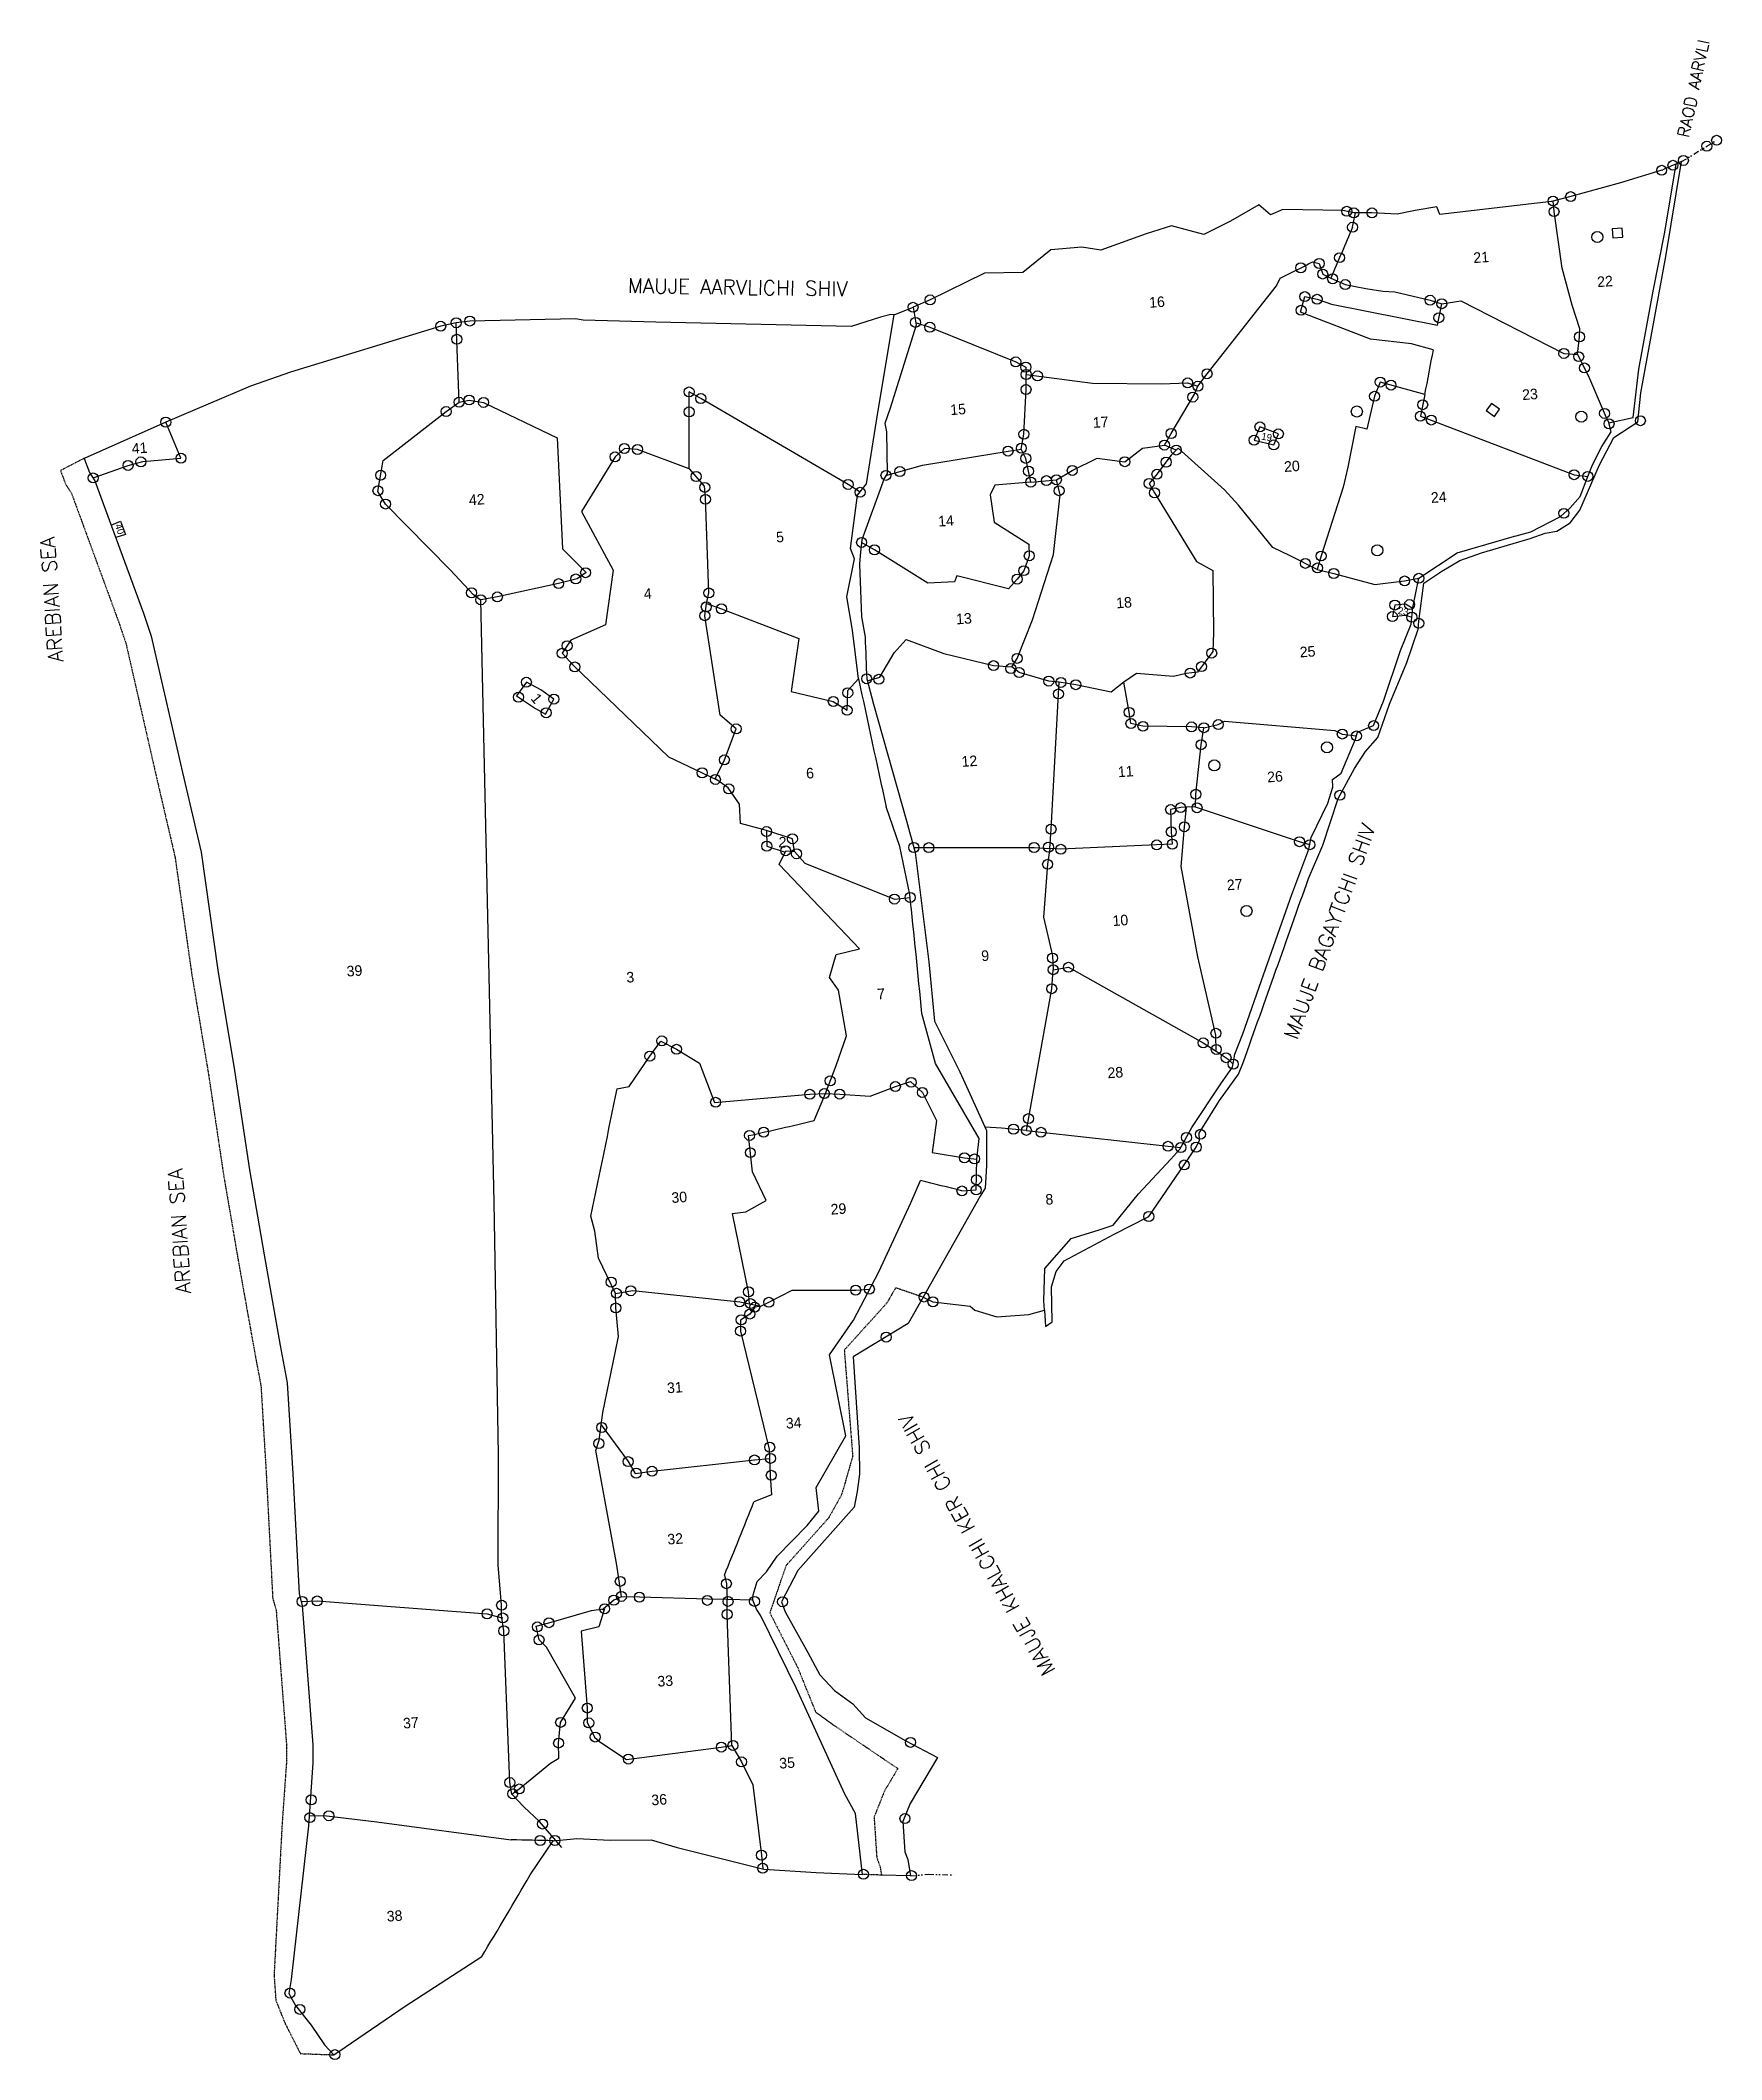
# Model space of a CAD drawing. Header units: metres. Extents: x 356594 to 358096, y 1742520 to 1744323.
import ezdxf
from ezdxf.enums import TextEntityAlignment as Align

# ---------------------------------------------------------------- set-up
doc = ezdxf.new("R2010")
doc.units = ezdxf.units.M
doc.header["$MEASUREMENT"] = 0
doc.linetypes.add('DASHDOT', pattern=[1, 0.5, -0.25, 0, -0.25])
doc.linetypes.add('DIVIDE', pattern=[1.25, 0.5, -0.25, 0, -0.25, 0, -0.25])
for name, color, linetype in [('OFF', 1, 'Continuous'), ('POLY_PARCEL', 6, 'Continuous'), ('POLY_ROAD', 30, 'Continuous'), ('POLY_WATER', 4, 'Continuous'), ('TEXT_MAPOUT', 7, 'Continuous'), ('TEXT_PARCEL', 7, 'Continuous'), ('V_BOUND_LINE', 7, 'Continuous'), ('V_BOUND_STREAM_LINE', 7, 'DASHDOT'), ('V_DIVIDE_LINE', 7, 'DIVIDE')]:
    doc.layers.add(name, color=color, linetype=linetype)
doc.styles.get("Standard").update_dxf_attribs({"font": 'simplex.shx'})
doc.styles.add('TEXT_MAP', font='KRDEV050.TTF')

msp = doc.modelspace()

# ---------------------------------------------------------------- texts
at = {"layer": 'TEXT_MAPOUT'}
for s, height, rotation, p in [('RAOD AARVLI', 10.473, 77.9088, (358066.3, 1744235.9)), ('MAUJE AARVLICHI SHIV', 13.092, 359.1156, (357118.6, 1744097.8)), ('AREBIAN SEA', 13.092, 93.8733, (356614.5, 1743768.6)), ('MAUJE BAGAYTCHI SHIV', 13.092, 69.7008, (357716.4, 1743430.2)), ('AREBIAN SEA', 13.092, 93.8733, (356728.7, 1743204.5)), ('MAUJE KHALCHI KER CHI SHIV', 13.092, 119.3646, (357501.1, 1742867.8))]:
    msp.add_text(s, height=height, rotation=rotation, dxfattribs=at).set_placement(p)
at = {"layer": 'TEXT_PARCEL', "style": 'TEXT_MAP'}
for s, height, rotation, p in [('21', 9.43, 3.8733, (357880.8, 1744129.6)), ('22', 9.43, 3.8733, (357991.4, 1744108.1)), ('16', 9.43, 3.8733, (357591.3, 1744089.6)), ('23', 9.43, 3.8733, (357924.4, 1744007.2)), ('15', 9.43, 3.8733, (357413.7, 1743993.7)), ('17', 9.43, 3.8733, (357541, 1743982.3)), ('41', 9.43, 3.8733, (356682.8, 1743959.2)), ('19', 6.28, 350.1447, (357689.3, 1743969.1)), ('20', 9.43, 3.8733, (357711.8, 1743943)), ('42', 9.43, 3.8733, (356983.9, 1743913.3)), ('24', 9.43, 3.8733, (357842.9, 1743915.4)), ('14', 9.43, 3.8733, (357402.9, 1743894.2)), ('5', 9.43, 3.8733, (357254.7, 1743879.7)), ('4', 9.43, 3.8733, (357136.6, 1743829.2)), ('18', 9.43, 3.8733, (357561.9, 1743821.2)), ('23', 6.28, 350.1447, (357811.3, 1743813.4)), ('13', 9.43, 3.8733, (357418.9, 1743806.9)), ('25', 9.43, 3.8733, (357725.8, 1743777.4)), ('1', 9.43, 309.131, (357037.4, 1743735.6)), ('6', 9.43, 3.8733, (357281.5, 1743668.9)), ('12', 9.43, 3.8733, (357423.8, 1743679.7)), ('11', 9.43, 3.8733, (357563.4, 1743670.4)), ('26', 9.43, 3.8733, (357696.7, 1743665.8)), ('2', 9.43, 356.7428, (357256.8, 1743607.3)), ('27', 9.43, 3.8733, (357660.7, 1743569.5)), ('10', 9.43, 3.8733, (357558.6, 1743537.5)), ('9', 9.43, 3.8733, (357437.9, 1743505.9)), ('39', 9.43, 3.8733, (356874.7, 1743492.4)), ('3', 9.43, 3.8733, (357121, 1743486.7)), ('7', 9.43, 3.8733, (357344.9, 1743471.8)), ('28', 9.43, 3.8733, (357554.1, 1743401.6)), ('30', 9.43, 3.8733, (357164.7, 1743290.2)), ('8', 9.43, 3.8733, (357495.2, 1743288.4)), ('29', 9.43, 3.8733, (357306.9, 1743279.8)), ('31', 9.43, 3.8733, (357160.8, 1743120.3)), ('34', 9.43, 3.8733, (357266.9, 1743088.7)), ('32', 9.43, 3.8733, (357161.1, 1742985.2)), ('33', 9.43, 3.8733, (357152.2, 1742858.3)), ('37', 9.43, 3.8733, (356925.1, 1742820.9)), ('35', 9.43, 3.8733, (357261, 1742785.1)), ('36', 9.43, 3.8733, (357146.8, 1742752.3)), ('38', 9.43, 3.8733, (356910.5, 1742648.5))]:
    msp.add_text(s, height=height, rotation=rotation, dxfattribs=at).set_placement(p, align=Align.MIDDLE)
msp.add_text('40', height=6.28, rotation=290.1234, dxfattribs=at).set_placement((356660.6, 1743890.2))

# ---------------------------------------------------------------- linework, layer by layer
for points in [[(358007.2, 1744147.5), (358006.6, 1744155.4), (357997.7, 1744154.8), (357998.3, 1744146.9)], [(357892.6, 1743987.5), (357897.1, 1743993.8), (357889.9, 1743999), (357885.3, 1743992.6)]]:
    msp.add_lwpolyline(points, close=True)
for centre, radius in [((358082.3, 1744228.7), 4.46), ((358091.1, 1744234), 4.46), ((358042, 1744207.2), 4.46), ((358052.1, 1744211.7), 4.46), ((358061.4, 1744216), 4.46), ((357760.8, 1744170.6), 4.46), ((357945, 1744179.8), 4.46), ((357945.9, 1744170.3), 4.46), ((357960.7, 1744183.7), 4.46), ((357766, 1744156.4), 4.46), ((357767.1, 1744169.2), 4.46), ((357783.3, 1744169.2), 4.46), ((357984.5, 1744147.6), 4.96), ((357719.7, 1744120.1), 4.46), ((357736.2, 1744124), 4.46), ((357754.4, 1744129.2), 4.46), ((357739.3, 1744114.6), 4.46), ((357748.2, 1744110.3), 4.46), ((357759.4, 1744105.2), 4.46), ((357373.5, 1744084.9), 4.46), ((357388.7, 1744091.5), 4.46), ((357720, 1744082.2), 4.46), ((357723.3, 1744094.4), 4.46), ((357734.3, 1744092), 4.46), ((357835.2, 1744091.2), 4.46), ((357845.6, 1744088.1), 4.46), ((356951.7, 1744068), 4.46), ((356965.6, 1744071.1), 4.46), ((356977.7, 1744072.6), 4.46), ((357375.7, 1744071.4), 4.46), ((357388.5, 1744067.1), 4.46), ((357843.1, 1744075.6), 4.46), ((356966.1, 1744056.3), 4.46), ((357954.7, 1744043.7), 4.46), ((357968.6, 1744058.5), 4.46), ((357465.2, 1744036.1), 4.46), ((357474.2, 1744031.5), 4.46), ((357636, 1744025.5), 4.46), ((357967.9, 1744040.8), 4.46), ((357973, 1744030.7), 4.46), ((357173.5, 1744009.3), 4.46), ((357474.4, 1744011.4), 4.46), ((357474.6, 1744024.9), 4.46), ((357484.7, 1744023.6), 4.46), ((357618.7, 1744017.4), 4.46), ((357627.9, 1744014.4), 4.46), ((357790.7, 1744018.1), 4.46), ((357800.3, 1744015.4), 4.46), ((356956.5, 1743991.8), 4.46), ((356968.1, 1744000.1), 4.46), ((356977.1, 1744002.1), 4.46), ((356990, 1743999.9), 4.46), ((357173.6, 1743991.5), 4.46), ((357184, 1744003.4), 4.46), ((357623.3, 1744004.7), 4.46), ((357769.8, 1743991.8), 4.96), ((357785.6, 1744005.4), 4.46), ((357828.6, 1743997.9), 4.46), ((357991, 1743990.1), 4.46), ((356706.2, 1743982.3), 4.46), ((357472.5, 1743971.5), 4.46), ((357604, 1743972.2), 4.46), ((357683.3, 1743978.1), 4.46), ((357699.7, 1743971.8), 4.46), ((357826.5, 1743987.6), 4.46), ((357836.3, 1743984.2), 4.46), ((357970.3, 1743987.2), 4.96), ((357995, 1743980.8), 4.46), ((358023, 1743983.6), 4.46), ((357115.7, 1743958.8), 4.46), ((357127.5, 1743957.9), 4.46), ((357458.3, 1743956.5), 4.46), ((357470.2, 1743959.1), 4.46), ((357598, 1743961.8), 4.46), ((357608.5, 1743957.4), 4.46), ((357678, 1743966.2), 4.46), ((357695.6, 1743962), 4.46), ((356672.5, 1743943.7), 4.46), ((356684, 1743946.8), 4.46), ((356719.8, 1743950.1), 4.46), ((356898.1, 1743934.9), 4.46), ((357107.4, 1743951.3), 4.46), ((357361.7, 1743938.2), 4.46), ((357474.2, 1743950), 4.46), ((357476.6, 1743938.6), 4.46), ((357515.7, 1743939.2), 4.46), ((357562.6, 1743947), 4.46), ((357591.3, 1743935.8), 4.46), ((357599.5, 1743946.6), 4.46), ((357963.8, 1743935.4), 4.46), ((356641.4, 1743932.5), 4.46), ((356895.7, 1743921.1), 4.46), ((357179.8, 1743933.8), 4.46), ((357187.5, 1743924.1), 4.46), ((357315.5, 1743926.7), 4.46), ((357326.2, 1743919.7), 4.46), ((357349.3, 1743934.8), 4.46), ((357478.7, 1743928.8), 4.46), ((357492.6, 1743930.1), 4.46), ((357501.5, 1743930.9), 4.46), ((357503.9, 1743921.1), 4.46), ((357584.3, 1743927.6), 4.46), ((357589.2, 1743919.2), 4.46), ((357976.1, 1743933.9), 4.46), ((356902.5, 1743909.2), 4.46), ((357188.1, 1743913.4), 4.46), ((357954.7, 1743900.9), 4.46), ((357327.6, 1743874.9), 4.46), ((357339.1, 1743868.3), 4.46), ((357477.3, 1743863), 4.46), ((357737.9, 1743862.8), 4.46), ((357788, 1743867.8), 4.96), ((357081.1, 1743847.9), 4.46), ((357472.4, 1743849.7), 4.46), ((357723.8, 1743856.2), 4.46), ((357734.7, 1743852.1), 4.46), ((357749.2, 1743847.2), 4.46), ((356979.3, 1743829.9), 4.46), ((357057, 1743838.1), 4.46), ((357072.4, 1743842.3), 4.46), ((357191.2, 1743829.8), 4.46), ((357466.5, 1743842.2), 4.46), ((357812.5, 1743840.5), 4.46), ((357825.2, 1743842.9), 4.46), ((356987.5, 1743823.7), 4.46), ((357002.3, 1743826.3), 4.46), ((357187.5, 1743809.5), 4.46), ((357188.9, 1743817.4), 4.46), ((357202.4, 1743815.6), 4.46), ((357801.6, 1743808.7), 4.46), ((357803.7, 1743819), 4.46), ((357816.9, 1743819.4), 4.46), ((357818.9, 1743808.2), 4.46), ((357825.1, 1743802.7), 4.46), ((357060.2, 1743775.9), 4.46), ((357064.6, 1743782.6), 4.46), ((357640.2, 1743776.1), 4.46), ((357071.5, 1743763.7), 4.46), ((357445.4, 1743764.9), 4.46), ((357460.8, 1743762.3), 4.46), ((357466.5, 1743771.4), 4.46), ((357468.3, 1743758.7), 4.46), ((357621, 1743758.3), 4.46), ((357631.1, 1743764), 4.46), ((357021.2, 1743736.7), 4.46), ((357028.2, 1743750.1), 4.46), ((357315.2, 1743740.7), 4.46), ((357332.1, 1743753.2), 4.46), ((357342.9, 1743752.7), 4.46), ((357494.7, 1743751.1), 4.46), ((357503.3, 1743739.6), 4.46), ((357505.6, 1743749.9), 4.46), ((357518.8, 1743747.9), 4.46), ((357045.9, 1743722.8), 4.46), ((357052.8, 1743735), 4.46), ((357302.3, 1743732.9), 4.46), ((357314.6, 1743725), 4.46), ((357566.5, 1743723.2), 4.46), ((357215.6, 1743708.4), 4.46), ((357568.1, 1743713.2), 4.46), ((357578.8, 1743710.7), 4.46), ((357622.2, 1743710.2), 4.46), ((357633.2, 1743709.5), 4.46), ((357646.1, 1743712.3), 4.46), ((357756.8, 1743703.8), 4.46), ((357769.4, 1743702.1), 4.46), ((357784.8, 1743711.3), 4.46), ((357630.7, 1743694.3), 4.46), ((357743.1, 1743691.9), 4.96), ((357185.2, 1743669.2), 4.46), ((357205, 1743680.7), 4.46), ((357642.6, 1743675.8), 4.96), ((357197, 1743663.3), 4.46), ((357209, 1743654.8), 4.46), ((357626, 1743650), 4.46), ((357754.6, 1743649.1), 4.46), ((357603.5, 1743636.4), 4.46), ((357612.5, 1743638.1), 4.46), ((357627.1, 1743638), 4.46), ((357242.7, 1743616.7), 4.46), ((357265.8, 1743610.3), 4.46), ((357496.7, 1743618.9), 4.46), ((357604.1, 1743616.5), 4.46), ((357615.8, 1743621), 4.46), ((357242.9, 1743603.7), 4.46), ((357259.8, 1743599.6), 4.46), ((357269.5, 1743596.9), 4.46), ((357374.2, 1743602.5), 4.46), ((357387.6, 1743602.4), 4.46), ((357481.6, 1743602.5), 4.46), ((357494.5, 1743602.8), 4.46), ((357505.4, 1743600.9), 4.46), ((357591, 1743604.8), 4.46), ((357605, 1743605.5), 4.46), ((357718.6, 1743607.7), 4.46), ((357727.8, 1743605), 4.46), ((357493.7, 1743587.5), 4.46), ((357356.9, 1743556.4), 4.46), ((357370.9, 1743557.9), 4.46), ((357671.3, 1743545.8), 4.96), ((357498, 1743503.8), 4.46), ((357498.7, 1743493.4), 4.46), ((357512.3, 1743495.5), 4.46), ((357497.3, 1743476.4), 4.46), ((357644, 1743436.6), 4.46), ((357138.5, 1743416.2), 4.46), ((357149.2, 1743429.8), 4.46), ((357162.3, 1743422.3), 4.46), ((357632.6, 1743428), 4.46), ((357644.3, 1743422.2), 4.46), ((357653, 1743414.8), 4.46), ((357299.5, 1743394.1), 4.46), ((357659.4, 1743409), 4.46), ((357281.3, 1743382.1), 4.46), ((357294.3, 1743382.8), 4.46), ((357308, 1743382.3), 4.46), ((357357.7, 1743389), 4.46), ((357371.9, 1743392.8), 4.46), ((357381.8, 1743383.8), 4.46), ((357197.2, 1743375), 4.46), ((357476.6, 1743360.4), 4.46), ((357227.5, 1743345.4), 4.46), ((357240.1, 1743348.3), 4.46), ((357463.2, 1743351), 4.46), ((357474.7, 1743349.9), 4.46), ((357487.8, 1743348.2), 4.46), ((357617.7, 1743343.6), 4.46), ((357630.1, 1743346.4), 4.46), ((357228.2, 1743330), 4.46), ((357419.4, 1743325.4), 4.46), ((357428.4, 1743324.4), 4.46), ((357601.2, 1743335.7), 4.46), ((357612.7, 1743334.6), 4.46), ((357626.3, 1743334.9), 4.46), ((357430.1, 1743305.8), 4.46), ((357615.7, 1743319), 4.46), ((357417.2, 1743295.8), 4.46), ((357429.9, 1743296.7), 4.46), ((357584, 1743273), 4.46), ((357103.9, 1743214.4), 4.46), ((357108.6, 1743204.4), 4.46), ((357121.4, 1743206.7), 4.46), ((357218.7, 1743196.8), 4.46), ((357226.6, 1743205.7), 4.46), ((357244.7, 1743196.4), 4.46), ((357322.3, 1743207.2), 4.46), ((357334.5, 1743208.1), 4.46), ((357383.3, 1743201.1), 4.46), ((357391.3, 1743196.8), 4.46), ((357108.1, 1743191.3), 4.46), ((357220.1, 1743180.7), 4.46), ((357227.8, 1743185.9), 4.46), ((357228.4, 1743195.2), 4.46), ((357232.1, 1743192), 4.46), ((357219.4, 1743170.7), 4.46), ((357349.5, 1743165.3), 4.46), ((357093, 1743070.3), 4.46), ((357095.5, 1743084.6), 4.46), ((357119.1, 1743054.1), 4.46), ((357231.9, 1743055.6), 4.46), ((357245.5, 1743067), 4.46), ((357246.2, 1743057), 4.46), ((357126.3, 1743043.8), 4.46), ((357140.4, 1743045.5), 4.46), ((357246.9, 1743041.9), 4.46), ((357112.1, 1742947.2), 4.46), ((357206.8, 1742945.1), 4.46), ((356828, 1742929.2), 4.46), ((356841.4, 1742929.7), 4.46), ((357006.1, 1742925.9), 4.46), ((357106.3, 1742930.4), 4.46), ((357113.1, 1742933.7), 4.46), ((357129.1, 1742933.1), 4.46), ((357189.8, 1742930.2), 4.46), ((357208.3, 1742929.3), 4.46), ((357231.9, 1742929.3), 4.46), ((357257, 1742929), 4.46), ((356993.1, 1742918.2), 4.46), ((357007.1, 1742914.5), 4.46), ((357048.4, 1742910.3), 4.46), ((357098.1, 1742922.7), 4.46), ((357207.5, 1742917.7), 4.46), ((357008.1, 1742903), 4.46), ((357038, 1742906.5), 4.46), ((357039.5, 1742894.9), 4.46), ((357058.8, 1742821.3), 4.46), ((357082.6, 1742834.1), 4.46), ((357083.9, 1742820.8), 4.46), ((357057, 1742802.8), 4.46), ((357089.7, 1742808.2), 4.46), ((357202.3, 1742799.2), 4.46), ((357212.7, 1742800.7), 4.46), ((357371.2, 1742803.4), 4.46), ((357119.3, 1742788.5), 4.46), ((357220.4, 1742786), 4.46), ((357013.4, 1742767.5), 4.46), ((356836.1, 1742752.1), 4.46), ((357016, 1742757.5), 4.46), ((357021.9, 1742761.8), 4.46), ((356834.9, 1742736.2), 4.46), ((356851.9, 1742737.9), 4.46), ((357042.7, 1742730.5), 4.46), ((357366.3, 1742735.4), 4.46), ((357040.6, 1742715.8), 4.46), ((357053.7, 1742715.8), 4.46), ((357238.1, 1742702.7), 4.46), ((357239.2, 1742691), 4.46), ((357329.2, 1742685.6), 4.46), ((357372.2, 1742684.4), 4.46), ((356817.1, 1742579.5), 4.46), ((356825.9, 1742565), 4.46), ((356857.2, 1742524.6), 4.46)]:
    msp.add_circle(centre, radius)
at = {"layer": 'OFF'}
for p, q in [((357356.5, 1744078.2), (357373.5, 1744084.9)), ((357491.9, 1743174.7), (357497.7, 1743178.9)), ((357371.3, 1742684.2), (357345.4, 1742684.9))]:
    msp.add_line(p, q, dxfattribs=at)
at = {"layer": 'POLY_PARCEL'}
for p, q in [((357945.9, 1744170.3), (357945, 1744179.8)), ((357766, 1744156.4), (357768.7, 1744169.2)), ((357953.2, 1744119.8), (357945.9, 1744170.3)), ((357730.1, 1744125.4), (357736.2, 1744124)), ((357736.2, 1744124), (357739.3, 1744114.6)), ((357962.2, 1744086.7), (357953.2, 1744119.8)), ((357636, 1744025.5), (357698.1, 1744104.1)), ((357698.1, 1744104.1), (357701.2, 1744110.9)), ((357739.3, 1744114.6), (357746.7, 1744111)), ((357746.7, 1744111), (357759.4, 1744105.2)), ((357759.4, 1744105.2), (357777.8, 1744101.7)), ((357777.8, 1744101.7), (357793, 1744099.2)), ((357719.5, 1744080.4), (357723.3, 1744094.4)), ((357723.3, 1744094.4), (357734.3, 1744092)), ((357734.3, 1744092), (357747.1, 1744087.6)), ((357747.1, 1744087.6), (357841.7, 1744068.9)), ((357793, 1744099.2), (357803.8, 1744098.7)), ((357803.8, 1744098.7), (357835.2, 1744091.2)), ((357835.2, 1744091.2), (357845.6, 1744088.1)), ((357841.7, 1744068.9), (357845.6, 1744088.1)), ((357845.6, 1744088.1), (357862.6, 1744090.7)), ((357862.6, 1744090.7), (357954.7, 1744043.7)), ((357969, 1744065.6), (357962.2, 1744086.7)), ((356968.1, 1744000.1), (356965.6, 1744071.1)), ((357375.7, 1744071.4), (357388.5, 1744067.1)), ((357388.5, 1744067.1), (357465.2, 1744036.1)), ((357782.1, 1744056.5), (357719.5, 1744080.4)), ((357968.6, 1744058.5), (357969, 1744065.6)), ((357818.6, 1744052.2), (357782.1, 1744056.5)), ((357838.1, 1744047), (357818.6, 1744052.2)), ((357966.9, 1744042.8), (357968.6, 1744058.5)), ((357465.2, 1744036.1), (357474.2, 1744031.5)), ((357474.2, 1744031.5), (357474.6, 1744024.9)), ((357954.7, 1744043.7), (357966.9, 1744042.8)), ((357966.9, 1744042.8), (357976.7, 1744023.5)), ((357472.5, 1743971.5), (357474.4, 1744011.4)), ((357474.4, 1744011.4), (357474.6, 1744024.9)), ((357474.6, 1744024.9), (357533.8, 1744017)), ((357533.8, 1744017), (357595.4, 1744016.4)), ((357595.4, 1744016.4), (357618.7, 1744017.4)), ((357618.7, 1744017.4), (357627.9, 1744014.4)), ((357624.9, 1744007.4), (357627.9, 1744014.4)), ((357627.9, 1744014.4), (357636, 1744025.5)), ((357790.7, 1744018.1), (357785.6, 1744005.4)), ((357830.4, 1744006.9), (357790.7, 1744018.1)), ((357976.7, 1744023.5), (357991.6, 1743988.7)), ((356956.5, 1743991.8), (356968.1, 1744000.1)), ((356968.1, 1744000.1), (356977.1, 1744002.1)), ((356977.1, 1744002.1), (356990, 1743999.9)), ((356990, 1743999.9), (357055.7, 1743968.4)), ((357184, 1744003.4), (357173.5, 1744009.3)), ((357315.5, 1743926.7), (357184, 1744003.4)), ((357604, 1743972.2), (357624.9, 1744007.4)), ((357785.6, 1744005.4), (357778.6, 1743976.1)), ((357830.4, 1744006.9), (357826.5, 1743987.6)), ((356719.8, 1743950.1), (356706.2, 1743982.3)), ((356900.4, 1743948.2), (356956.5, 1743991.8)), ((357683.3, 1743978.1), (357678, 1743966.2)), ((357699.7, 1743971.8), (357683.3, 1743978.1)), ((357768.9, 1743978.4), (357761.8, 1743942.1)), ((357778.6, 1743976.1), (357768.9, 1743978.4)), ((357826.5, 1743987.6), (357836.3, 1743984.2)), ((357836.3, 1743984.2), (357963.8, 1743935.4)), ((357991.6, 1743988.7), (357994.8, 1743981.8)), ((357055.7, 1743968.4), (357060.5, 1743869.1)), ((357115.7, 1743958.8), (357107.4, 1743951.3)), ((357127.5, 1743957.9), (357115.7, 1743958.8)), ((357173.5, 1743940.6), (357127.5, 1743957.9)), ((357458.3, 1743956.5), (357470.1, 1743958.1)), ((357470.1, 1743958.1), (357472.5, 1743971.5)), ((357474.2, 1743950), (357470.1, 1743958.1)), ((357562.6, 1743947), (357578.3, 1743959.1)), ((357578.3, 1743959.1), (357598, 1743961.8)), ((357598, 1743961.8), (357604, 1743972.2)), ((357608.5, 1743957.4), (357598, 1743961.8)), ((357608.5, 1743957.4), (357604.1, 1743952.8)), ((357610.3, 1743959.2), (357608.5, 1743957.4)), ((357651.7, 1743922), (357610.3, 1743959.2)), ((357678, 1743966.2), (357695.6, 1743962)), ((357695.6, 1743962), (357699.7, 1743971.8)), ((356641.4, 1743932.5), (356672.5, 1743943.7)), ((356672.5, 1743943.7), (356685.8, 1743947.3)), ((356685.8, 1743947.3), (356719.8, 1743950.1)), ((356895.6, 1743920.5), (356900.4, 1743948.2)), ((357107.4, 1743951.3), (357077.5, 1743902.6)), ((357174.1, 1743940.4), (357173.5, 1743940.6)), ((357187.4, 1743925.1), (357174.1, 1743940.4)), ((357349.3, 1743934.8), (357381.9, 1743943.8)), ((357381.9, 1743943.8), (357458.3, 1743956.5)), ((357478.7, 1743928.8), (357474.2, 1743950)), ((357515.7, 1743939.2), (357537.9, 1743950.1)), ((357537.9, 1743950.1), (357562.6, 1743947)), ((357604.1, 1743952.8), (357590.4, 1743934.6)), ((357761.8, 1743942.1), (357757.5, 1743924.3)), ((357188.1, 1743915.1), (357187.4, 1743925.1)), ((357326.2, 1743919.7), (357315.5, 1743926.7)), ((357446.5, 1743926), (357442.3, 1743917.4)), ((357478.7, 1743928.8), (357446.5, 1743926)), ((357478.7, 1743928.8), (357501.5, 1743930.9)), ((357501.5, 1743930.9), (357515.7, 1743939.2)), ((357504.8, 1743917.4), (357501.5, 1743930.9)), ((357590.4, 1743934.6), (357584.3, 1743927.6)), ((357584.3, 1743927.6), (357589.2, 1743919.2)), ((357664.1, 1743908.2), (357651.7, 1743922)), ((357757.5, 1743924.3), (357737.9, 1743862.8)), ((357963.8, 1743935.4), (357976.1, 1743933.9)), ((356902.5, 1743909.2), (356895.6, 1743920.5)), ((356960.3, 1743850.3), (356902.5, 1743909.2)), ((357191.2, 1743829.8), (357188.1, 1743915.1)), ((357442.3, 1743917.4), (357445.8, 1743893.1)), ((357498.8, 1743864.2), (357504.8, 1743917.4)), ((357589.2, 1743919.2), (357626.7, 1743857.9)), ((357694.8, 1743870.3), (357664.1, 1743908.2)), ((356657.5, 1743890.3), (356665.9, 1743893.9)), ((356665.9, 1743893.9), (356670.1, 1743881.9)), ((357077.5, 1743902.6), (357105.7, 1743850.2)), ((357445.8, 1743893.1), (357476.9, 1743873.3)), ((356670.1, 1743881.9), (356661.5, 1743879.4)), ((357060.5, 1743869.1), (357081.5, 1743848.1)), ((357339.1, 1743868.3), (357327.6, 1743874.9)), ((357386.6, 1743838.6), (357339.1, 1743868.3)), ((357476.9, 1743873.3), (357477.3, 1743863)), ((357710.2, 1743862.9), (357694.8, 1743870.3)), ((356980.9, 1743828.2), (356960.3, 1743850.3)), ((357105.7, 1743850.2), (357098.8, 1743801.4)), ((357472.4, 1743849.7), (357466.5, 1743842.2)), ((357477.3, 1743863), (357472.4, 1743849.7)), ((357480.3, 1743805.8), (357498.8, 1743864.2)), ((357626.7, 1743857.9), (357641.1, 1743849.9)), ((357641.1, 1743849.9), (357641.8, 1743794.4)), ((357734.4, 1743850.8), (357710.2, 1743862.9)), ((357737.9, 1743862.8), (357734.4, 1743850.8)), ((357734.4, 1743850.8), (357749.2, 1743847.2)), ((357057, 1743838.1), (357002.3, 1743826.3)), ((357073.5, 1743842.5), (357057, 1743838.1)), ((357081.5, 1743848.1), (357073.5, 1743842.5)), ((357410.5, 1743839.7), (357386.6, 1743838.6)), ((357412.5, 1743845.2), (357410.5, 1743839.7)), ((357458.8, 1743833.4), (357412.5, 1743845.2)), ((357466.5, 1743842.2), (357458.8, 1743833.4)), ((357749.2, 1743847.2), (357785.8, 1743837.3)), ((357785.8, 1743837.3), (357812.5, 1743840.5)), ((357812.5, 1743840.5), (357825.2, 1743842.9)), ((356986.8, 1743823.6), (356980.9, 1743828.2)), ((356987.5, 1743823.7), (356986.8, 1743823.6)), ((357002.3, 1743826.3), (356987.5, 1743823.7)), ((356999.5, 1743285.8), (356987.5, 1743823.7)), ((357187.5, 1743809.5), (357189.1, 1743820.5)), ((357189.1, 1743820.5), (357191.2, 1743829.8)), ((357189.1, 1743820.5), (357202.4, 1743815.6)), ((357202.4, 1743815.6), (357271.6, 1743789.1)), ((357803.7, 1743819), (357801.6, 1743808.7)), ((357813.2, 1743819.7), (357803.7, 1743819)), ((357819.8, 1743816), (357813.2, 1743819.7)), ((357098.8, 1743801.4), (357067.8, 1743787.6)), ((357201.3, 1743720.8), (357187.5, 1743809.5)), ((357466.5, 1743771.4), (357480.3, 1743805.8)), ((357801.6, 1743808.7), (357813.3, 1743809.9)), ((357813.3, 1743809.9), (357818.9, 1743808.2)), ((357067.8, 1743787.6), (357060.2, 1743775.9)), ((357271.6, 1743789.1), (357264.8, 1743741.7)), ((357356.7, 1743776.3), (357367.3, 1743788.3)), ((357367.3, 1743788.3), (357401, 1743775.7)), ((357641.2, 1743777.4), (357627.4, 1743759.1)), ((357641.8, 1743794.4), (357641.2, 1743777.4)), ((357060.2, 1743775.9), (357069.9, 1743765.3)), ((357069.9, 1743765.3), (357155, 1743683.5)), ((357343.8, 1743754.5), (357356.7, 1743776.3)), ((357401, 1743775.7), (357445.4, 1743764.9)), ((357445.4, 1743764.9), (357461.7, 1743763.7)), ((357461.7, 1743763.7), (357466.5, 1743771.4)), ((357468.3, 1743758.7), (357461.7, 1743763.7)), ((357627.4, 1743759.1), (357617.4, 1743757.8)), ((357028.2, 1743750.1), (357019.5, 1743737.8)), ((357041, 1743743.2), (357028.2, 1743750.1)), ((357052.8, 1743735), (357041, 1743743.2)), ((357264.8, 1743741.7), (357302.3, 1743732.9)), ((357314.6, 1743725), (357315.2, 1743742.7)), ((357315.2, 1743742.7), (357324.8, 1743753.1)), ((357332.6, 1743751.3), (357343.8, 1743754.5)), ((357494.7, 1743751.1), (357468.3, 1743758.7)), ((357504.1, 1743750), (357494.7, 1743751.1)), ((357503.3, 1743739.6), (357504.1, 1743750)), ((357518.8, 1743747.9), (357504.1, 1743750)), ((357550.3, 1743741.3), (357518.8, 1743747.9)), ((357561.6, 1743750), (357550.3, 1743741.3)), ((357573.1, 1743757.8), (357561.6, 1743750)), ((357566.5, 1743723.2), (357561.6, 1743750)), ((357606.2, 1743755.3), (357573.1, 1743757.8)), ((357617.4, 1743757.8), (357606.2, 1743755.3)), ((357019.5, 1743737.8), (357036.5, 1743726.6)), ((357036.5, 1743726.6), (357045.3, 1743721.6)), ((357045.3, 1743721.6), (357052.8, 1743735)), ((357302.3, 1743732.9), (357314.6, 1743725)), ((357496.7, 1743618.9), (357503.3, 1743739.6)), ((357568.1, 1743713.2), (357566.5, 1743723.2)), ((357215.6, 1743708.4), (357201.3, 1743720.8)), ((357205, 1743680.7), (357215.6, 1743708.4)), ((357578.8, 1743710.7), (357568.1, 1743713.2)), ((357622.2, 1743710.2), (357578.8, 1743710.7)), ((357633.2, 1743709.5), (357622.2, 1743710.2)), ((357630.7, 1743694.3), (357633.2, 1743709.5)), ((357633.2, 1743709.5), (357646.1, 1743712.3)), ((357646.1, 1743712.3), (357651.7, 1743715.2)), ((357651.7, 1743715.2), (357750, 1743706.9)), ((357750, 1743706.9), (357756.8, 1743703.8)), ((357626, 1743650), (357630.7, 1743694.3)), ((357756.8, 1743703.8), (357769.4, 1743702.1)), ((357155, 1743683.5), (357185.2, 1743669.2)), ((357185.2, 1743669.2), (357198.2, 1743662.8)), ((357196.7, 1743663.8), (357205, 1743680.7)), ((357198.2, 1743662.8), (357196.7, 1743663.8)), ((357208.4, 1743655.7), (357198.2, 1743662.8)), ((357218.4, 1743641.2), (357208.4, 1743655.7)), ((357219.5, 1743624), (357218.4, 1743641.2)), ((357612.5, 1743638.1), (357603.5, 1743636.4)), ((357603.5, 1743636.4), (357604.1, 1743616.5)), ((357617.6, 1743638.4), (357612.5, 1743638.1)), ((357615.8, 1743621), (357617.6, 1743638.4)), ((357624.8, 1743638.7), (357617.6, 1743638.4)), ((357625.7, 1743638.4), (357626, 1743650)), ((357718.6, 1743607.7), (357625.7, 1743638.4)), ((357239.5, 1743618.6), (357219.5, 1743624)), ((357242.7, 1743617.6), (357239.5, 1743618.6)), ((357242.7, 1743617.6), (357242.9, 1743603.7)), ((357265.8, 1743610.3), (357242.7, 1743617.6)), ((357495.5, 1743601.7), (357496.7, 1743618.9)), ((357604.1, 1743616.5), (357605, 1743605.5)), ((357612.8, 1743585.4), (357615.8, 1743621)), ((357242.9, 1743603.7), (357259.2, 1743598.4)), ((357253.9, 1743587.4), (357259.2, 1743598.4)), ((357259.2, 1743598.4), (357259.8, 1743599.6)), ((357259.8, 1743599.6), (357267.7, 1743599)), ((357267.7, 1743599), (357265.8, 1743610.3)), ((357267.7, 1743599), (357276.8, 1743588.4)), ((357374.2, 1743602.5), (357387.6, 1743602.4)), ((357387.6, 1743602.4), (357481.6, 1743602.5)), ((357481.6, 1743602.5), (357495.5, 1743601.7)), ((357495.5, 1743601.7), (357493.7, 1743587.5)), ((357505.4, 1743600.9), (357495.5, 1743601.7)), ((357591, 1743604.8), (357505.4, 1743600.9)), ((357605, 1743605.5), (357591, 1743604.8)), ((357727.8, 1743605), (357718.6, 1743607.7)), ((357325.7, 1743511.9), (357253.9, 1743587.4)), ((357276.8, 1743588.4), (357356.9, 1743556.4)), ((357493.7, 1743587.5), (357490.1, 1743540.4)), ((357627.9, 1743504.9), (357612.8, 1743585.4)), ((357356.9, 1743556.4), (357370.9, 1743557.9)), ((357490.1, 1743540.4), (357497.9, 1743505.9)), ((357298.9, 1743486.3), (357304.9, 1743506.9)), ((357304.9, 1743506.9), (357325.7, 1743511.9)), ((357497.3, 1743476.4), (357498.7, 1743493.4)), ((357497.9, 1743505.9), (357498.7, 1743493.4)), ((357498.7, 1743493.4), (357512.3, 1743495.5)), ((357512.3, 1743495.5), (357632.6, 1743428)), ((357644, 1743434.9), (357627.9, 1743504.9)), ((357306.9, 1743475.1), (357298.9, 1743486.3)), ((357314.2, 1743434.2), (357306.9, 1743475.1)), ((357474.7, 1743349.9), (357497.3, 1743476.4)), ((357644.3, 1743420.5), (357644, 1743434.9)), ((357138.5, 1743416.2), (357148.3, 1743429.6)), ((357148.3, 1743429.6), (357162.3, 1743422.3)), ((357162.3, 1743422.3), (357182.9, 1743409.8)), ((357304.8, 1743407.8), (357314.2, 1743434.2)), ((357632.6, 1743428), (357644.3, 1743420.5)), ((357644.3, 1743420.5), (357655, 1743413.6)), ((357120.1, 1743389), (357138.5, 1743416.2)), ((357182.9, 1743409.8), (357196.3, 1743374.8)), ((357295.2, 1743382.9), (357304.8, 1743407.8)), ((357655, 1743413.6), (357659.4, 1743409)), ((357109.1, 1743387.1), (357120.1, 1743389)), ((357196.3, 1743374.8), (357281.3, 1743382.1)), ((357281.3, 1743382.1), (357295.2, 1743382.9)), ((357285.1, 1743358.7), (357295.2, 1743382.9)), ((357295.2, 1743382.9), (357308, 1743382.3)), ((357308, 1743382.3), (357335.1, 1743380.5)), ((357335.1, 1743380.5), (357357.7, 1743389)), ((357357.7, 1743389), (357371.2, 1743393.6)), ((357371.2, 1743393.6), (357381.8, 1743383.8)), ((357381.8, 1743383.8), (357394.3, 1743358.8)), ((357230, 1743313), (357226.7, 1743345.2)), ((357394.3, 1743358.8), (357390.6, 1743330)), ((357452.5, 1743352), (357437.8, 1743352.9)), ((357474.7, 1743349.9), (357452.5, 1743352)), ((357474.7, 1743349.9), (357487.8, 1743348.2)), ((357487.8, 1743348.2), (357601.2, 1743335.7)), ((357390.6, 1743330), (357419.4, 1743325.4)), ((357601.2, 1743335.7), (357612.7, 1743334.6)), ((357242.4, 1743287.3), (357230, 1743313)), ((357419.4, 1743325.4), (357430.5, 1743324.2)), ((357003.2, 1743060.1), (356999.5, 1743285.8)), ((356999.5, 1743285.8), (356999.5, 1743285.8)), ((357089.4, 1743259.8), (357085.7, 1743273.4)), ((357212.4, 1743275.8), (357224.1, 1743277.1)), ((357226.6, 1743205.7), (357212.4, 1743275.8)), ((357224.1, 1743277.1), (357242.4, 1743287.3)), ((357092.7, 1743235.7), (357089.4, 1743259.8)), ((357107.8, 1743204.2), (357092.7, 1743235.7)), ((357107.8, 1743204.2), (357123.2, 1743206.9)), ((357108.1, 1743191.3), (357107.8, 1743204.2)), ((357123.2, 1743206.9), (357218.7, 1743196.8)), ((357227.5, 1743195), (357226.6, 1743205.7)), ((357244.7, 1743196.4), (357265.7, 1743207.1)), ((357265.7, 1743207.1), (357322.3, 1743207.2)), ((357322.3, 1743207.2), (357334.8, 1743208.1)), ((357110.4, 1743165.8), (357108.1, 1743191.3)), ((357218.7, 1743196.8), (357227.5, 1743195)), ((357227.8, 1743185.9), (357219.3, 1743180.5)), ((357227.5, 1743195), (357237.5, 1743192.9)), ((357232.1, 1743192), (357227.8, 1743185.9)), ((357237.5, 1743192.9), (357232.1, 1743192)), ((357237.5, 1743192.9), (357244.7, 1743196.4)), ((357107.9, 1743152.8), (357110.4, 1743165.8)), ((357219.3, 1743180.5), (357219.4, 1743170.7)), ((357219.4, 1743170.7), (357245, 1743065.1)), ((357096.4, 1743098), (357107.9, 1743152.8)), ((357094.9, 1743086.9), (357096.4, 1743098)), ((357093.1, 1743073.2), (357094.9, 1743086.9)), ((357094.9, 1743086.9), (357119.1, 1743054.1)), ((357003.1, 1742961.9), (357003.2, 1743060.1)), ((357090.3, 1743064), (357093.1, 1743073.2)), ((357109.1, 1742961.6), (357090.3, 1743064)), ((357231.9, 1743055.6), (357245.4, 1743056.8)), ((357245, 1743065.1), (357245.4, 1743056.8)), ((357245.4, 1743056.8), (357246, 1743041.7)), ((357119.1, 1743054.1), (357125.4, 1743043.6)), ((357125.4, 1743043.6), (357140.4, 1743045.5)), ((357140.4, 1743045.5), (357231.9, 1743055.6)), ((357246, 1743041.7), (357247.2, 1743024.4)), ((357247.2, 1743024.4), (357231.4, 1743018.2)), ((357006.1, 1742925.9), (357003.1, 1742961.9)), ((357113.3, 1742933.5), (357109.1, 1742961.6)), ((357205, 1742952.6), (357206.8, 1742945.1)), ((356828, 1742929.2), (356841.4, 1742929.7)), ((356841.4, 1742929.7), (356993.1, 1742918.2)), ((357106.3, 1742930.4), (357097.2, 1742922.6)), ((357113.3, 1742933.5), (357106.3, 1742930.4)), ((357129.1, 1742933.1), (357113.3, 1742933.5)), ((357190.1, 1742931.3), (357129.1, 1742933.1)), ((357207.4, 1742931), (357190.1, 1742931.3)), ((357206.8, 1742945.1), (357207.4, 1742931)), ((357230.5, 1742930.5), (357207.4, 1742931)), ((357207.5, 1742917.7), (357207.4, 1742931)), ((356993.1, 1742918.2), (357006.3, 1742914.7)), ((357006, 1742916.9), (357006.1, 1742925.9)), ((357006.3, 1742914.7), (357006, 1742916.9)), ((357006.3, 1742914.7), (357007.1, 1742914.5)), ((357008.1, 1742903), (357006.3, 1742914.7)), ((357048.4, 1742910.3), (357086.5, 1742921.3)), ((357086.5, 1742921.3), (357097.2, 1742922.6)), ((357098.1, 1742922.7), (357093, 1742906.7)), ((357097.2, 1742922.6), (357096.1, 1742921.5)), ((357097.2, 1742922.6), (357098.1, 1742922.7)), ((357211.8, 1742800.5), (357207.5, 1742917.7)), ((357013.4, 1742767.5), (357008.1, 1742903)), ((357037, 1742907.3), (357048.4, 1742910.3)), ((357039.5, 1742894.9), (357037, 1742907.3)), ((357046.3, 1742888.3), (357039.5, 1742894.9)), ((357093, 1742906.7), (357077.1, 1742902.8)), ((357077.1, 1742902.8), (357082.6, 1742834.1)), ((357072, 1742843), (357046.3, 1742888.3)), ((357058.8, 1742821.3), (357072, 1742843)), ((357082.6, 1742834.1), (357082.6, 1742821.5)), ((357082.6, 1742821.5), (357088.9, 1742808.1)), ((357057, 1742802.8), (357058.8, 1742821.3)), ((357088.9, 1742808.1), (357093.8, 1742803.8)), ((357093.8, 1742803.8), (357117.5, 1742788.2)), ((357049.7, 1742784.8), (357057.2, 1742789.3)), ((357057.2, 1742789.3), (357057, 1742802.8)), ((357117.5, 1742788.2), (357202.3, 1742799.2)), ((357202.3, 1742799.2), (357211.8, 1742800.5)), ((357211.8, 1742800.5), (357220.4, 1742786)), ((357220.4, 1742786), (357230.5, 1742765.4)), ((357015.2, 1742757.3), (357013.4, 1742767.5)), ((357021.9, 1742761.8), (357049.7, 1742784.8)), ((357015.2, 1742757.3), (357021.9, 1742761.8)), ((357026, 1742745.8), (357015.2, 1742757.3)), ((357230.5, 1742765.4), (357238.1, 1742702.7)), ((356834.2, 1742737.9), (356847.4, 1742738.1)), ((356847.4, 1742738.1), (356894.8, 1742732.4)), ((356894.8, 1742732.4), (357014.6, 1742716.3)), ((357039.8, 1742732.7), (357026, 1742745.8)), ((357059.8, 1742709.5), (357039.8, 1742732.7)), ((357238.1, 1742702.7), (357239.3, 1742690.6))]:
    msp.add_line(p, q, dxfattribs=at)
for centre, radius, start, end in [((360034.8, 1743162.2), 2477, 156.3386, 157.4799), ((356997, 1745551.5), 1603.5, 296.0517, 297.2082), ((356385.5, 1744304.7), 1475.3, 348.3559, 349.9406), ((349797.3, 1743980.7), 7376.3, 359.68874, 0.22246), ((344939.8, 1745828.4), 12411.8, 348.12051, 348.65662), ((356654.3, 1745963.1), 2679.7, 282.3322, 283.6145), ((351591.1, 1745248.7), 6065.3, 337.75609, 338.42341), ((356987.2, 1740570.9), 2145.6, 88.2677, 89.2662)]:
    msp.add_arc(centre, radius, start, end, dxfattribs=at)
at = {"layer": 'POLY_ROAD'}
for p, q in [((358044.8, 1744152.1), (358054.9, 1744213)), ((358034.5, 1744099.2), (358044.8, 1744152.1)), ((358021.7, 1744029.7), (358034.5, 1744099.2)), ((358016.4, 1743986.5), (358021.7, 1744029.7)), ((357994.8, 1743981.8), (358016.4, 1743986.5)), ((357997, 1743973.7), (357994.8, 1743981.8)), ((357980.3, 1743944.1), (357988.5, 1743960.5)), ((357988.5, 1743960.5), (357997, 1743973.7)), ((357976.1, 1743933.9), (357980.3, 1743944.1)), ((357969.1, 1743916), (357976.1, 1743933.9)), ((357951.6, 1743898.1), (357960.4, 1743905.9)), ((357960.4, 1743905.9), (357969.1, 1743916)), ((357925.1, 1743884.3), (357951.6, 1743898.1)), ((357859.5, 1743865.6), (357910.5, 1743880.6)), ((357910.5, 1743880.6), (357912.2, 1743880.7)), ((357912.2, 1743880.7), (357925.1, 1743884.3)), ((357825.2, 1743842.9), (357859.5, 1743865.6)), ((357819.9, 1743816.8), (357825.2, 1743842.9)), ((357818.2, 1743801.9), (357819.9, 1743816.8)), ((357808.8, 1743778.3), (357818.2, 1743801.9)), ((357793.7, 1743733.2), (357808.8, 1743778.3)), ((357784.8, 1743711.3), (357793.7, 1743733.2)), ((357768.6, 1743699.2), (357770.4, 1743705.4)), ((357770.4, 1743705.4), (357784.8, 1743711.3)), ((357755.9, 1743668.8), (357768.6, 1743699.2)), ((357748, 1743663.3), (357755.9, 1743668.8)), ((357744, 1743642.1), (357748.5, 1743656.3)), ((357748.5, 1743656.3), (357748, 1743663.3)), ((357729, 1743611.5), (357744, 1743642.1)), ((357711.6, 1743560.4), (357727, 1743601)), ((357727, 1743601), (357729, 1743611.5)), ((357686.3, 1743488.9), (357711.6, 1743560.4)), ((357667.9, 1743436.2), (357686.3, 1743488.9)), ((357660.9, 1743418.1), (357667.9, 1743436.2)), ((357658.9, 1743406.4), (357660.9, 1743418.1)), ((357648.4, 1743391.5), (357658.9, 1743406.4)), ((357622.5, 1743352.4), (357648.4, 1743391.5)), ((357611.8, 1743333), (357622.5, 1743352.4)), ((357603.6, 1743324.2), (357611.8, 1743333)), ((357574.9, 1743293.1), (357603.6, 1743324.2)), ((357552.1, 1743265.3), (357574.9, 1743293.1)), ((357514.6, 1743253.4), (357539.8, 1743261.1)), ((357539.8, 1743261.1), (357552.1, 1743265.3)), ((357491.2, 1743226.6), (357514.6, 1743253.4)), ((357490.4, 1743197.6), (357491.2, 1743226.6)), ((357490.9, 1743189.4), (357490.4, 1743197.6))]:
    msp.add_line(p, q, dxfattribs=at)
at = {"layer": 'POLY_WATER'}
for p, q in [((357373.5, 1744084.9), (357376.2, 1744068.8)), ((357342, 1743990.9), (357356.5, 1744078.2)), ((357376.2, 1744068.8), (357353.1, 1743994.8)), ((357353.1, 1743994.8), (357348.4, 1743981.2)), ((357332, 1743927.2), (357342, 1743990.9)), ((357348.4, 1743981.2), (357349.9, 1743973.7)), ((357349.9, 1743973.7), (357350.4, 1743936.5)), ((356633.3, 1743950), (356638, 1743937.5)), ((356638, 1743937.5), (356643, 1743930)), ((356643, 1743930), (356686.3, 1743811.8)), ((357324, 1743917), (357332, 1743927.2)), ((357347.6, 1743932), (357327.8, 1743877.1)), ((357350.4, 1743936.5), (357347.6, 1743932)), ((357317.5, 1743869.6), (357324, 1743917)), ((357321.2, 1743860.2), (357317.5, 1743869.6)), ((357327.8, 1743877.1), (357326.2, 1743863.2)), ((357314.3, 1743826.3), (357321.2, 1743860.2)), ((357326.2, 1743863.2), (357325.7, 1743855.4)), ((357325.7, 1743855.4), (357327.4, 1743808.6)), ((357319.4, 1743796.6), (357314.3, 1743826.3)), ((356686.3, 1743811.8), (356693.3, 1743791.3)), ((357324.8, 1743753.1), (357319.4, 1743796.6)), ((357327.4, 1743808.6), (357330.6, 1743790.4)), ((356693.3, 1743791.3), (356721.1, 1743669.6)), ((357332.1, 1743753.2), (357338.3, 1743730.6)), ((357338.3, 1743730.6), (357367.8, 1743626.3)), ((356721.1, 1743669.6), (356737.7, 1743598.2)), ((357361.6, 1743603.3), (357349.5, 1743638.7)), ((357367.8, 1743626.3), (357375.3, 1743598.1)), ((356737.7, 1743598.2), (356752.7, 1743493)), ((357370.6, 1743560.4), (357361.6, 1743603.3)), ((357375.3, 1743598.1), (357387.6, 1743500.3)), ((356752.7, 1743493), (356767.7, 1743403.5)), ((357387.6, 1743500.3), (357392.7, 1743447.5)), ((357393.6, 1743409.6), (357381.4, 1743454.3)), ((357392.7, 1743447.5), (357415.2, 1743402.1)), ((356767.7, 1743403.5), (356781, 1743314.7)), ((357432.4, 1743342.7), (357393.6, 1743409.6)), ((357415.2, 1743402.1), (357439.1, 1743349.9)), ((357439.1, 1743349.9), (357439.2, 1743318.6)), ((357430.5, 1743324.2), (357432.4, 1743342.7)), ((356781, 1743314.7), (356794, 1743238.9)), ((357429.9, 1743296.7), (357430.5, 1743324.2)), ((357439.2, 1743318.6), (357438, 1743298.2)), ((357371.4, 1743285.1), (357380.3, 1743305)), ((357433.4, 1743291.1), (357382.4, 1743200.9)), ((357417.2, 1743295.8), (357429.9, 1743296.7)), ((357438, 1743298.2), (357433.4, 1743291.1)), ((357342.9, 1743223.7), (357371.4, 1743285.1)), ((356794, 1743238.9), (356808.4, 1743157.9)), ((357320.3, 1743180.3), (357342.9, 1743223.7)), ((357382.4, 1743200.9), (357369, 1743177.5)), ((357298.8, 1743149.6), (357320.3, 1743180.3)), ((357369, 1743177.5), (357320, 1743147.7)), ((356808.4, 1743157.9), (356814.6, 1743124.6)), ((357313.4, 1743077), (357298.8, 1743149.6)), ((357320, 1743147.7), (357325.5, 1743066.3)), ((356814.6, 1743124.6), (356819.6, 1743043.3)), ((357286.9, 1743030.9), (357313.4, 1743077)), ((357325.5, 1743066.3), (357325.6, 1743042.8)), ((356819.6, 1743043.3), (356825.2, 1742936)), ((357325.6, 1743042.8), (357323.6, 1743027.4)), ((357289.4, 1743009.9), (357286.9, 1743030.9)), ((357323.6, 1743027.4), (357320.9, 1743013.5)), ((357320.9, 1743013.5), (357270.6, 1742956.8)), ((357279, 1742997), (357289.4, 1743009.9)), ((357252.3, 1742969.7), (357279, 1742997)), ((357242.5, 1742955.8), (357252.3, 1742969.7)), ((357234.4, 1742947.1), (357242.5, 1742955.8)), ((357270.6, 1742956.8), (357256.1, 1742928.8)), ((356825.2, 1742936), (356828.1, 1742925.5)), ((357230.5, 1742930.5), (357230.7, 1742935.1)), ((357233.6, 1742922.3), (357230.5, 1742930.5)), ((357230.7, 1742935.1), (357234.4, 1742947.1)), ((356828.1, 1742925.5), (356837.6, 1742801.2)), ((357237.6, 1742916.5), (357233.6, 1742922.3)), ((357269.1, 1742852.1), (357237.6, 1742916.5)), ((357256.1, 1742928.8), (357259.3, 1742920.1)), ((357259.3, 1742920.1), (357279.6, 1742883.7)), ((357279.6, 1742883.7), (357290.2, 1742863.6)), ((357290.2, 1742863.6), (357303.4, 1742849.7)), ((357312.7, 1742757.2), (357269.1, 1742852.1)), ((357303.4, 1742849.7), (357319.6, 1742837.9)), ((357319.6, 1742837.9), (357331.1, 1742825.4)), ((357331.1, 1742825.4), (357367.2, 1742804.9)), ((357367.2, 1742804.9), (357395.3, 1742789.8)), ((356837.6, 1742801.2), (356837.6, 1742785.2)), ((357395.3, 1742789.8), (357371, 1742748.9)), ((356837.6, 1742785.2), (356833.6, 1742729)), ((357322.1, 1742740), (357312.7, 1742757.2)), ((357328.3, 1742685.4), (357322.1, 1742740)), ((357371, 1742748.9), (357364.4, 1742732.7)), ((357364.4, 1742732.7), (357366.2, 1742705.8)), ((356833.6, 1742729), (356818.2, 1742591.7)), ((357366.2, 1742705.8), (357368.8, 1742698.8)), ((357368.8, 1742698.8), (357371.3, 1742684.2)), ((356818.2, 1742591.7), (356816.2, 1742579.3)), ((356816.2, 1742579.3), (356822, 1742568.5)), ((356822, 1742568.5), (356836.1, 1742551)), ((356836.1, 1742551), (356847.9, 1742533.3)), ((356847.9, 1742533.3), (356856.4, 1742524.4))]:
    msp.add_line(p, q, dxfattribs=at)
for centre, radius, start, end in [((360148.4, 1743885.3), 2819.3, 181.9279, 182.6863), ((367600, 1745904.9), 10498, 191.82785, 192.46678), ((349355.4, 1742693.8), 8061.9, 5.41295, 6.17092), ((357061.5, 1741953.4), 1388.7, 75.161, 76.729)]:
    msp.add_arc(centre, radius, start, end, dxfattribs=at)
at = {"layer": 'V_BOUND_LINE'}
for p, q in [((358045.8, 1744130.3), (358059.8, 1744215)), ((358005.3, 1744196), (357959.7, 1744183.4)), ((358042, 1744207.2), (358005.3, 1744196)), ((357682.4, 1744176.3), (357657.1, 1744161.7)), ((357692.6, 1744167.4), (357682.4, 1744176.3)), ((357841.2, 1744174.7), (357821.8, 1744171.2)), ((357843.9, 1744167.7), (357841.2, 1744174.7)), ((357943.7, 1744179.5), (357843.9, 1744167.7)), ((357959.7, 1744183.4), (357943.7, 1744179.5)), ((357604.2, 1744157.6), (357581.7, 1744150.4)), ((357633.3, 1744150), (357604.2, 1744157.6)), ((357657.1, 1744161.7), (357633.3, 1744150)), ((357703.6, 1744172.1), (357692.6, 1744167.4)), ((357757.4, 1744171.3), (357703.6, 1744172.1)), ((357767.1, 1744169.2), (357757.4, 1744171.3)), ((357783.3, 1744169.2), (357767.1, 1744169.2)), ((357805.8, 1744167.9), (357783.3, 1744169.2)), ((357821.8, 1744171.2), (357805.8, 1744167.9)), ((357524.3, 1744138.7), (357496.4, 1744136.3)), ((357541.3, 1744136), (357524.3, 1744138.7)), ((357581.7, 1744150.4), (357541.3, 1744136)), ((357496.4, 1744136.3), (357471.5, 1744116.1)), ((358023.3, 1744008.6), (358045.8, 1744130.3)), ((357437.4, 1744115.5), (357388.7, 1744091.5)), ((357471.5, 1744116.1), (357437.4, 1744115.5)), ((357388.7, 1744091.5), (357373.5, 1744084.9)), ((356951.7, 1744068), (356817.5, 1744027)), ((356965.6, 1744071.1), (356951.7, 1744068)), ((356977.7, 1744072.6), (356965.6, 1744071.1)), ((357072.2, 1744074.6), (356977.7, 1744072.6)), ((357079, 1744073.3), (357072.2, 1744074.6)), ((357143.8, 1744071.5), (357079, 1744073.3)), ((357318.2, 1744067.7), (357143.8, 1744071.5)), ((357344.5, 1744076.2), (357318.2, 1744067.7)), ((357353.8, 1744078.5), (357344.5, 1744076.2)), ((357356.5, 1744078.2), (357353.8, 1744078.5)), ((356782, 1744014.5), (356706.2, 1743982.3)), ((356817.5, 1744027), (356782, 1744014.5)), ((358020.7, 1743982.7), (358023.3, 1744008.6)), ((356706.2, 1743982.3), (356633.3, 1743950)), ((357999.2, 1743968.6), (358020.7, 1743982.7)), ((357986.6, 1743944.2), (357999.2, 1743968.6)), ((357968.9, 1743903.8), (357986.6, 1743944.2)), ((357960.4, 1743892.3), (357968.9, 1743903.8)), ((357948.3, 1743884.9), (357960.4, 1743892.3)), ((357881.1, 1743865.6), (357924.6, 1743878.4)), ((357924.6, 1743878.4), (357938, 1743883.1)), ((357938, 1743883.1), (357948.3, 1743884.9)), ((357829.6, 1743838.4), (357845.8, 1743849.4)), ((357845.8, 1743849.4), (357861.8, 1743858.8)), ((357861.8, 1743858.8), (357881.1, 1743865.6)), ((357825.3, 1743804.7), (357829.6, 1743838.4)), ((357814.5, 1743767.7), (357824.7, 1743797.6)), ((357824.7, 1743797.6), (357825.3, 1743804.7)), ((357799, 1743730.5), (357814.5, 1743767.7)), ((357788.4, 1743700.8), (357799, 1743730.5)), ((357767.7, 1743672.9), (357777.6, 1743688.3)), ((357777.6, 1743688.3), (357788.4, 1743700.8)), ((357753, 1743646.2), (357767.7, 1743672.9)), ((357739.4, 1743604.7), (357753, 1743646.2)), ((357726.6, 1743574.7), (357739.4, 1743604.7)), ((357647.2, 1743376.6), (357664.2, 1743400.2)), ((357664.2, 1743400.2), (357668.5, 1743411)), ((357628.9, 1743347.3), (357647.2, 1743376.6)), ((357629.3, 1743341.3), (357628.9, 1743347.3)), ((357615.7, 1743319), (357626.3, 1743334.9)), ((357626.3, 1743334.9), (357629.3, 1743341.3)), ((357584, 1743273), (357615.7, 1743319)), ((357553.2, 1743257.1), (357584, 1743273)), ((357508.3, 1743233.3), (357553.2, 1743257.1)), ((357497.2, 1743210.1), (357501.2, 1743224)), ((357501.2, 1743224), (357508.3, 1743233.3)), ((357382.4, 1743200.9), (357391.3, 1743196.8)), ((357497.7, 1743178.9), (357497.2, 1743210.1)), ((357391.3, 1743196.8), (357424.4, 1743192.8)), ((357424.4, 1743192.8), (357428.8, 1743189.5)), ((357428.8, 1743189.5), (357448.4, 1743183.4)), ((357448.4, 1743183.4), (357476.9, 1743185.4)), ((357476.9, 1743185.4), (357490.9, 1743189.4)), ((357490.9, 1743189.4), (357491.9, 1743174.7)), ((357031.7, 1742685.1), (357052, 1742715.5)), ((357052, 1742715.5), (357073.2, 1742717.5)), ((357073.2, 1742717.5), (357103.1, 1742716.2)), ((357103.1, 1742716.2), (357139.5, 1742716.4)), ((357139.5, 1742716.4), (357162.9, 1742709.6)), ((357162.9, 1742709.6), (357240.4, 1742690.3)), ((357240.4, 1742690.3), (357287.1, 1742687.3)), ((357287.1, 1742687.3), (357328.3, 1742685.4)), ((356920, 1742567.8), (356988.5, 1742612.2)), ((356866.5, 1742531.2), (356920, 1742567.8)), ((356856.4, 1742524.4), (356866.5, 1742531.2))]:
    msp.add_line(p, q, dxfattribs=at)
for centre, radius, start, end in [((358341.9, 1743548.3), 723.9, 112.931, 114.4729), ((312493.9, 1759543.2), 47968.6, 340.34803, 340.55541), ((351035.2, 1746194.6), 6948, 328.9624, 329.66082)]:
    msp.add_arc(centre, radius, start, end, dxfattribs=at)
at = {"layer": 'V_BOUND_STREAM_LINE'}
for p, q in [((356633.3, 1743950), (356612.2, 1743939.1)), ((356612.2, 1743939.1), (356616.9, 1743926.6)), ((356616.9, 1743926.6), (356621.8, 1743919.3)), ((356621.8, 1743919.3), (356664.1, 1743804)), ((356664.1, 1743804), (356670.6, 1743784.9)), ((356670.6, 1743784.9), (356698.1, 1743664.3)), ((356698.1, 1743664.3), (356714.5, 1743593.9)), ((356714.5, 1743593.9), (356729.4, 1743489.4)), ((356729.4, 1743489.4), (356744.4, 1743399.8)), ((356744.4, 1743399.8), (356757.7, 1743310.9)), ((356757.7, 1743310.9), (356770.7, 1743234.9)), ((356770.7, 1743234.9), (356785.2, 1743153.7)), ((357357.9, 1743209.3), (357350.2, 1743195.8)), ((357382.4, 1743200.9), (357357.9, 1743209.3)), ((357350.2, 1743195.8), (357312.1, 1743153.7)), ((356785.2, 1743153.7), (356791.2, 1743121.7)), ((357312.1, 1743153.7), (357319.6, 1743059)), ((356791.2, 1743121.7), (356796, 1743042)), ((357319.6, 1743059), (357309.7, 1743024.6)), ((356796, 1743042), (356801.7, 1742932.1)), ((357309.7, 1743024.6), (357298, 1743003.7)), ((357298, 1743003.7), (357260.1, 1742961.3)), ((357260.1, 1742961.3), (357245.6, 1742919.2)), ((356801.7, 1742932.1), (356804.8, 1742921.4)), ((356804.8, 1742921.4), (356814.1, 1742800.3)), ((357245.6, 1742919.2), (357270.5, 1742870.2)), ((357270.5, 1742870.2), (357286.5, 1742830.5)), ((357286.5, 1742830.5), (357302.6, 1742818.8)), ((357302.6, 1742818.8), (357359.9, 1742780)), ((356814, 1742786), (356810.1, 1742731.1)), ((356814.1, 1742800.3), (356814, 1742786)), ((357359.9, 1742780), (357348.1, 1742760.2)), ((357348.1, 1742760.2), (357338.7, 1742736.8)), ((357338.7, 1742736.8), (357341.1, 1742700.5)), ((356810.1, 1742731.1), (356802.9, 1742595.6)), ((357341.1, 1742700.5), (357344.1, 1742692.3)), ((357345.4, 1742684.9), (357328.3, 1742685.4)), ((357344.1, 1742692.3), (357345.4, 1742684.9)), ((356802.9, 1742595.6), (356804.5, 1742573)), ((356804.5, 1742573), (356812.4, 1742553.2)), ((356812.4, 1742553.2), (356826.4, 1742525.5)), ((356826.4, 1742525.5), (356856.4, 1742524.4))]:
    msp.add_line(p, q, dxfattribs=at)
at = {"layer": 'V_DIVIDE_LINE', "ltscale": 10}
for p, q in [((358059.8, 1744215), (358082.3, 1744228.7)), ((358082.3, 1744228.7), (358091.1, 1744234)), ((357371.3, 1742684.2), (357387, 1742685.7)), ((357387, 1742685.7), (357410.5, 1742685))]:
    msp.add_line(p, q, dxfattribs=at)

msp.set_redraw_order([(e.dxf.handle, doc.entitydb.next_handle()) for e in msp.query("TEXT MTEXT ATTDEF DIMENSION ARC_DIMENSION")])  # texts and dimensions are drawn at this point

doc.saveas('drawing.dxf')
